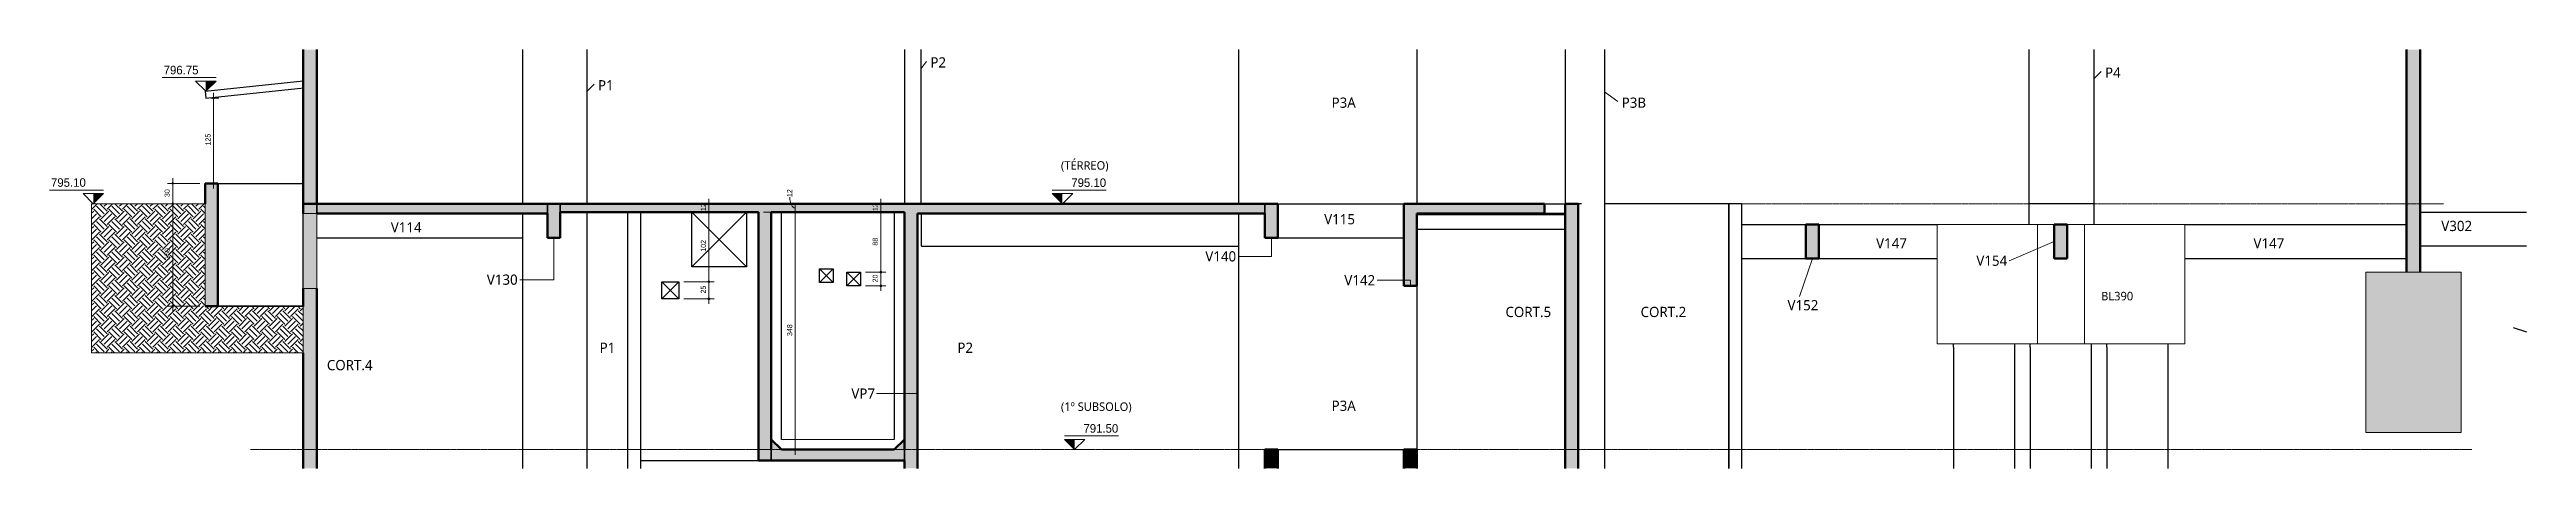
# Model space of a CAD drawing. Extents: x -2131 to 52870, y -3196 to 88043.
# Drawn here: x -2131 to 1504, y 79123 to 79736 of the extents above; entities that cross this region are included whole.
import ezdxf

# ---------------------------------------------------------------- set-up
doc = ezdxf.new("R2010")
doc.units = 0
doc.linetypes.add('Hidden', pattern=[0.714375, 0.47625, -0.238125])
for name, color, linetype, lineweight in [('A-ANNO-DIMS', 7, 'Continuous', 9), ('A-ANNO-DIMS-50', 7, 'Continuous', 9), ('A-DETL-GENF', 7, 'Continuous', 18), ('A-DETL-THIN', 7, 'Continuous', 25), ('A-FLOR', 7, 'Continuous', 25), ('A-FLOR-MCUT', 7, 'Continuous', 50), ('A-FLOR-OTLN', 7, 'Continuous', 18), ('A-FLOR-PATT', 7, 'Continuous', 25), ('A-GENM', 7, 'Continuous', 25), ('G-ANNO-DIMS', 7, 'Continuous', 9), ('G-ANNO-TEXT', 7, 'Continuous', 9), ('S-BEAM', 7, 'Continuous', 25), ('S-BEAM-IDEN', 7, 'Continuous', 9), ('S-COLS', 7, 'Continuous', 25), ('S-COLS-IDEN', 7, 'Continuous', 9), ('S-FNDN', 7, 'Continuous', 25), ('S-FNDN-IDEN', 7, 'Continuous', 9)]:
    doc.layers.add(name, color=color, linetype=linetype, lineweight=lineweight)
doc.layers.add('A-DETL', color=7, linetype='Continuous', lineweight=18, true_color=0x00a600)
doc.styles.add('Fira Sans', font='', dxfattribs={"width": 0.9, "height": 7.5})
doc.styles.add('Fira Sans_1', font='', dxfattribs={"height": 12.5})
doc.styles.add('Gadugi', font='gadugi.ttf', dxfattribs={"height": 15})
doc.styles.add('Gadugi_1', font='gadugi.ttf', dxfattribs={"height": 12.5})
doc.styles.get('Fira Sans').set_extended_font_data('Fira Sans')
doc.styles.get('Fira Sans_1').set_extended_font_data('Fira Sans')
doc.dimstyles.new('PED_1_5mm_ESQ', dxfattribs={"dimscale": 30.48, "dimtxt": 10.229846, "dimasz": 0.328084, "dimexe": 0.246063, "dimexo": 0.246063, "dimgap": 0.049213, "dimtad": 1, "dimdec": 1, "dimrnd": 0.5, "dimdsep": 46, "dimtxsty": 'Fira Sans', "dimblk1": 'DOTSMALL', "dimblk2": 'DOTSMALL', "dimsah": 1, "dimcen": 0.09, "dimdle": 0.246063, "dimazin": 0, "dimtfac": 1, "dimtdec": 4, "dimtix": 1, "dimtmove": 1, "dimatfit": 3, "dimfxl": 1, "dimtvp": 1, "dimtolj": 1, "dimtzin": 0, "dimarcsym": 2})
doc.dimstyles.new('PED_1_5mm_ESQ_1', dxfattribs={"dimscale": 30.48, "dimtxt": 10.229846, "dimasz": 0.328084, "dimexe": 0.246063, "dimexo": 0.246063, "dimgap": 0.049213, "dimtad": 1, "dimdec": 1, "dimrnd": 0.5, "dimdsep": 46, "dimtxsty": 'Fira Sans', "dimblk1": 'DOTSMALL', "dimblk2": 'DOTSMALL', "dimsah": 1, "dimcen": 0.09, "dimdle": 0.246063, "dimazin": 0, "dimtfac": 1, "dimtdec": 4, "dimtix": 1, "dimtmove": 0, "dimatfit": 3, "dimfxl": 1, "dimtvp": 1, "dimtolj": 1, "dimtzin": 0, "dimarcsym": 2})

msp = doc.modelspace()

# ---------------------------------------------------------------- texts
at = {"layer": 'G-ANNO-DIMS', "char_height": 12.5, "attachment_point": 1, "line_spacing_factor": 1.049215, "style": 'Fira Sans_1'}
for s, insert, width in [('796.75', (-1963.447, 79712.258), 58.51178), ('795.10', (-2128.774, 79547.515), 58.92095), ('795.10', (-631.5, 79547.313), 58.92095), ('791.50', (-613.65, 79187.31), 58.92095)]:
    msp.add_mtext(s, dxfattribs=dict(at, insert=insert, width=width))
at = {"layer": 'G-ANNO-TEXT', "char_height": 12.5, "attachment_point": 1, "style": 'Gadugi_1'}
for s, insert, width in [('(TÉRREO)', (-646.651, 79572.515), 87.38394), ('(1º SUBSOLO)', (-646.651, 79219.222), 130.67506)]:
    msp.add_mtext(s, dxfattribs=dict(at, insert=insert, width=width))
at = {"layer": 'S-BEAM-IDEN', "char_height": 15, "attachment_point": 1, "style": 'Gadugi'}
for s, insert, width in [('V114', (-1630.162, 79483.132), 58.12234), ('V115', (-260.396, 79495.066), 58.12234), ('V147', (549.572, 79459.705), 58.12234), ('V147', (1103.378, 79459.705), 58.12234), ('V302', (1378.999, 79485.155), 58.12234), ('V140', (-434.803, 79440.619), 58.12234), ('V154', (696.718, 79434.255), 58.12234), ('V130', (-1489.168, 79406.502), 58.12234), ('V142', (-230.803, 79405.619), 58.12234), ('CORT.5', (5.699, 79359.184), 83.77634), ('CORT.2', (203.98, 79359.184), 83.77634), ('V152', (419.617, 79369.083), 58.12234), ('CORT.4', (-1723.908, 79281.315), 83.77634), ('VP7', (-954.217, 79239.656), 44.49366)]:
    msp.add_mtext(s, dxfattribs=dict(at, insert=insert, width=width))
at = {"layer": 'S-COLS-IDEN', "char_height": 15, "attachment_point": 1, "style": 'Gadugi'}
for s, insert, width in [('P2', (-838.22, 79724.742), 28.45991), ('P1', (-1325.97, 79691.242), 28.45991), ('P4', (885.542, 79709.742), 28.45991), ('P3A', (-249.496, 79665.765), 44.8945), ('P3B', (176.223, 79665.765), 43.29112), ('P1', (-1323.621, 79306.765), 28.45991), ('P2', (-798.621, 79306.765), 28.45991), ('P3A', (-249.496, 79221.765), 44.8945)]:
    msp.add_mtext(s, dxfattribs=dict(at, insert=insert, width=width))
at = {"layer": 'S-FNDN-IDEN', "color": 5, "true_color": 0x0000ff, "insert": (879.799, 79381.142), "char_height": 12.5, "width": 56.91981, "attachment_point": 1, "style": 'Gadugi_1'}
msp.add_mtext('BL390', dxfattribs=at)

# ---------------------------------------------------------------- blocks, each defined once
blk = doc.blocks.new('PED_FURO_RETANGULAR_R04_2020 - 25x25x139-3491849-CT A 001 - CORTE A-A TÉRREO')
at = {"layer": 'A-GENM'}
for p, q in [((-1207.6, 79371), (-1232.6, 79396)), ((-1232.6, 79371), (-1207.6, 79396))]:
    blk.add_line(p, q, dxfattribs=at)
blk = doc.blocks.new('PED_FURO_RETANGULAR_R04_2020 - 20x20x115-3823600-CT A 001 - CORTE A-A TÉRREO')
at = {"layer": 'A-GENM'}
for p, q in [((-980.9, 79395), (-1000.9, 79415)), ((-1000.9, 79395), (-980.9, 79415))]:
    blk.add_line(p, q, dxfattribs=at)
blk = doc.blocks.new('PED_FURO_RETANGULAR_R04_2020 - 20x20x120-3494765-CT A 001 - CORTE A-A TÉRREO')
at = {"layer": 'A-GENM'}
for p, q in [((-940.9, 79390), (-960.9, 79410)), ((-960.9, 79390), (-940.9, 79410))]:
    blk.add_line(p, q, dxfattribs=at)
blk = doc.blocks.new('PED_FURO_RETANGULAR_R04_2020 - 80x80x92-3430280-CT A 001 - CORTE A-A TÉRREO')
at = {"layer": 'A-GENM'}
for p, q in [((-1108.1, 79418), (-1188.1, 79498)), ((-1188.1, 79418), (-1108.1, 79498))]:
    blk.add_line(p, q, dxfattribs=at)
blk = doc.blocks.new('PED_MÍSULA_VERT__CONC_R1 - L_15_0 x 341_0-2997604-CT A 001 - CORTE A-A TÉRREO')
at = {"layer": 'S-COLS'}
blk.add_line((-1056.7, 79165), (-1056.7, 79498), dxfattribs=at)
blk = doc.blocks.new('PED_MÍSULA_VERT__CONC_R1 - L_15_0 x 341_0-3425010-CT A 001 - CORTE A-A TÉRREO')
at = {"layer": 'S-COLS'}
blk.add_line((-891.4, 79498), (-891.4, 79165), dxfattribs=at)
blk = doc.blocks.new('DIMBLOCK1-CT A 001 - CORTE A-A TÉRREO')
at = {"layer": 'A-ANNO-DIMS-50', "transparency": 16777216}
h = blk.add_hatch(color=256, dxfattribs=at)
edge = h.paths.add_edge_path(flags=0)
edge.add_arc((-1036.6, 79510), 1.25, 0, 360)
h = blk.add_hatch(color=256, dxfattribs=at)
edge = h.paths.add_edge_path(flags=0)
edge.add_arc((-1036.6, 79498), 1.25, 0, 360)
for p, q in [((-1083.2, 79510), (-1029.1, 79510)), ((-1036.6, 79510), (-1083.2, 79510)), ((-1083.2, 79498), (-1029.1, 79498)), ((-1036.6, 79498), (-1083.2, 79498)), ((-1036.6, 79510), (-1036.6, 79498))]:
    blk.add_line(p, q, dxfattribs=at)
for centre in [(-1036.6, 79510), (-1036.6, 79498)]:
    blk.add_circle(centre, 1.25, dxfattribs=at)
blk.add_ellipse((-1036.6, 79520), major_axis=(0, 16), ratio=0.502221, start_param=1.570796, end_param=3.141593, dxfattribs=at)
at = {"layer": 'A-ANNO-DIMS-50', "color": 0, "transparency": 16777216, "insert": (-1048.5, 79520), "char_height": 7.5, "width": 10.702, "attachment_point": 1, "rotation": 90, "line_spacing_factor": 1.049215, "style": 'Fira Sans'}
blk.add_mtext('12', dxfattribs=at)
blk = doc.blocks.new('_DotSmall')
at = {"color": 0, "linetype": 'ByBlock', "const_width": 0.5}
blk.add_lwpolyline([(-0.0625, 0, 1), (0.0625, 0, 1)], format="xyb", close=True, dxfattribs=at)
blk = doc.blocks.new('DIMBLOCK2-CT A 001 - CORTE A-A TÉRREO')
at = {"layer": 'A-ANNO-DIMS-50', "transparency": 16777216}
h = blk.add_hatch(color=256, dxfattribs=at)
edge = h.paths.add_edge_path(flags=0)
edge.add_arc((-1036.6, 79498), 1.25, 0, 360)
h = blk.add_hatch(color=256, dxfattribs=at)
edge = h.paths.add_edge_path(flags=0)
edge.add_arc((-1036.6, 79150), 1.25, 0, 360)
for p, q in [((-1083.2, 79498), (-1029.1, 79498)), ((-1036.6, 79498), (-1083.2, 79498)), ((-1036.6, 79498), (-1036.6, 79142.5)), ((-1042.4, 79150), (-1029.1, 79150)), ((-1036.6, 79150), (-1042.4, 79150))]:
    blk.add_line(p, q, dxfattribs=at)
for centre in [(-1036.6, 79498), (-1036.6, 79150)]:
    blk.add_circle(centre, 1.25, dxfattribs=at)
at = {"layer": 'A-ANNO-DIMS-50', "color": 0, "transparency": 16777216, "insert": (-1048.5, 79316.4), "char_height": 7.5, "width": 18.256, "attachment_point": 1, "rotation": 90, "line_spacing_factor": 1.049215, "style": 'Fira Sans'}
blk.add_mtext('348', dxfattribs=at)
blk = doc.blocks.new('Elevações de ponto - SIMBOLO DE NÍVEL-CORTE-2219088-CT A 001 - CORTE A-A TÉRREO')
at = {"layer": 'G-ANNO-DIMS'}
blk.add_hatch(color=256, dxfattribs=at).paths.add_polyline_path([(-626.6, 79165), (-626.6, 79150), (-641.6, 79165)], flags=0)
for p, q in [((-562.4, 79170.1), (-641.6, 79170.1)), ((-626.6, 79150), (-641.6, 79165)), ((-641.6, 79165), (-611.6, 79165)), ((-611.6, 79165), (-626.6, 79150))]:
    blk.add_line(p, q, dxfattribs=at)
blk = doc.blocks.new('DIMBLOCK3-CT A 001 - CORTE A-A TÉRREO')
at = {"layer": 'A-ANNO-DIMS-50', "transparency": 16777216}
h = blk.add_hatch(color=256, dxfattribs=at)
edge = h.paths.add_edge_path(flags=0)
edge.add_arc((-1890.2, 79665), 1.25, 0, 360)
h = blk.add_hatch(color=256, dxfattribs=at)
edge = h.paths.add_edge_path(flags=0)
edge.add_arc((-1890.2, 79540), 1.25, 0, 360)
for p, q in [((-1894, 79665), (-1882.7, 79665)), ((-1890.2, 79665), (-1894, 79665)), ((-1890.2, 79672.5), (-1890.2, 79532.5)), ((-1895.9, 79540), (-1882.7, 79540)), ((-1890.2, 79540), (-1895.9, 79540))]:
    blk.add_line(p, q, dxfattribs=at)
for centre in [(-1890.2, 79665), (-1890.2, 79540)]:
    blk.add_circle(centre, 1.25, dxfattribs=at)
at = {"layer": 'A-ANNO-DIMS-50', "color": 0, "transparency": 16777216, "insert": (-1902.1, 79595.6), "char_height": 7.5, "width": 16.525, "attachment_point": 1, "rotation": 90, "line_spacing_factor": 1.049215, "style": 'Fira Sans'}
blk.add_mtext('125', dxfattribs=at)
blk = doc.blocks.new('DIMBLOCK4-CT A 001 - CORTE A-A TÉRREO')
at = {"layer": 'A-ANNO-DIMS-50', "transparency": 16777216}
h = blk.add_hatch(color=256, dxfattribs=at)
edge = h.paths.add_edge_path(flags=0)
edge.add_arc((-1950.2, 79540), 1.25, 0, 360)
h = blk.add_hatch(color=256, dxfattribs=at)
edge = h.paths.add_edge_path(flags=0)
edge.add_arc((-1950.2, 79510.2), 1.25, 0, 360)
for p, q in [((-1910.2, 79540), (-1957.7, 79540)), ((-1950.2, 79547.5), (-1950.2, 79502.7)), ((-1950.2, 79540), (-1910.2, 79540)), ((-1955.9, 79510.2), (-1942.7, 79510.2)), ((-1950.2, 79510.2), (-1955.9, 79510.2))]:
    blk.add_line(p, q, dxfattribs=at)
for centre in [(-1950.2, 79540), (-1950.2, 79510.2)]:
    blk.add_circle(centre, 1.25, dxfattribs=at)
at = {"layer": 'A-ANNO-DIMS-50', "color": 0, "transparency": 16777216, "insert": (-1962.1, 79520), "char_height": 7.5, "width": 12.276, "attachment_point": 1, "rotation": 90, "line_spacing_factor": 1.049215, "style": 'Fira Sans'}
blk.add_mtext('30', dxfattribs=at)
blk = doc.blocks.new('DIMBLOCK5-CT A 001 - CORTE A-A TÉRREO')
at = {"layer": 'A-ANNO-DIMS-50', "transparency": 16777216}
h = blk.add_hatch(color=256, dxfattribs=at)
edge = h.paths.add_edge_path(flags=0)
edge.add_arc((-1950.2, 79510.2), 1.25, 0, 360)
h = blk.add_hatch(color=256, dxfattribs=at)
edge = h.paths.add_edge_path(flags=0)
edge.add_arc((-1950.2, 79360), 1.25, 0, 360)
for p, q in [((-1955.9, 79510.2), (-1942.7, 79510.2)), ((-1950.2, 79510.2), (-1955.9, 79510.2)), ((-1950.2, 79517.7), (-1950.2, 79352.5)), ((-1910.2, 79360), (-1957.7, 79360)), ((-1950.2, 79360), (-1910.2, 79360))]:
    blk.add_line(p, q, dxfattribs=at)
for centre in [(-1950.2, 79510.2), (-1950.2, 79360)]:
    blk.add_circle(centre, 1.25, dxfattribs=at)
at = {"layer": 'A-ANNO-DIMS-50', "color": 0, "transparency": 16777216, "insert": (-1962.1, 79427.9), "char_height": 7.5, "width": 17.312, "attachment_point": 1, "rotation": 90, "line_spacing_factor": 1.049215, "style": 'Fira Sans'}
blk.add_mtext('150', dxfattribs=at)
blk = doc.blocks.new('DIMBLOCK6-CT A 001 - CORTE A-A TÉRREO')
at = {"layer": 'A-ANNO-DIMS-50', "transparency": 16777216}
h = blk.add_hatch(color=256, dxfattribs=at)
edge = h.paths.add_edge_path(flags=0)
edge.add_arc((-911.1, 79510), 1.25, 0, 360)
h = blk.add_hatch(color=256, dxfattribs=at)
edge = h.paths.add_edge_path(flags=0)
edge.add_arc((-911.1, 79498), 1.25, 0, 360)
for p, q in [((-916.8, 79510), (-903.6, 79510)), ((-911.1, 79510), (-916.8, 79510)), ((-916.8, 79498), (-903.6, 79498)), ((-911.1, 79498), (-916.8, 79498)), ((-911.1, 79517.5), (-911.1, 79498))]:
    blk.add_line(p, q, dxfattribs=at)
for centre in [(-911.1, 79510), (-911.1, 79498)]:
    blk.add_circle(centre, 1.25, dxfattribs=at)
at = {"layer": 'A-ANNO-DIMS-50', "color": 0, "transparency": 16777216, "insert": (-923, 79499.5), "char_height": 7.5, "width": 10.702, "attachment_point": 1, "rotation": 90, "line_spacing_factor": 1.049215, "style": 'Fira Sans'}
blk.add_mtext('12', dxfattribs=at)
blk = doc.blocks.new('DIMBLOCK7-CT A 001 - CORTE A-A TÉRREO')
at = {"layer": 'A-ANNO-DIMS-50', "transparency": 16777216}
h = blk.add_hatch(color=256, dxfattribs=at)
edge = h.paths.add_edge_path(flags=0)
edge.add_arc((-911.1, 79498), 1.25, 0, 360)
h = blk.add_hatch(color=256, dxfattribs=at)
edge = h.paths.add_edge_path(flags=0)
edge.add_arc((-911.1, 79410), 1.25, 0, 360)
for p, q in [((-916.8, 79498), (-903.6, 79498)), ((-911.1, 79498), (-916.8, 79498)), ((-911.1, 79498), (-911.1, 79410)), ((-933.4, 79410), (-903.6, 79410)), ((-911.1, 79410), (-933.4, 79410))]:
    blk.add_line(p, q, dxfattribs=at)
for centre in [(-911.1, 79498), (-911.1, 79410)]:
    blk.add_circle(centre, 1.25, dxfattribs=at)
at = {"layer": 'A-ANNO-DIMS-50', "color": 0, "transparency": 16777216, "insert": (-923, 79448.8), "char_height": 7.5, "width": 12.591, "attachment_point": 1, "rotation": 90, "line_spacing_factor": 1.049215, "style": 'Fira Sans'}
blk.add_mtext('88', dxfattribs=at)
blk = doc.blocks.new('DIMBLOCK8-CT A 001 - CORTE A-A TÉRREO')
at = {"layer": 'A-ANNO-DIMS-50', "transparency": 16777216}
h = blk.add_hatch(color=256, dxfattribs=at)
edge = h.paths.add_edge_path(flags=0)
edge.add_arc((-911.1, 79410), 1.25, 0, 360)
h = blk.add_hatch(color=256, dxfattribs=at)
edge = h.paths.add_edge_path(flags=0)
edge.add_arc((-911.1, 79390), 1.25, 0, 360)
for p, q in [((-933.4, 79410), (-903.6, 79410)), ((-911.1, 79410), (-933.4, 79410)), ((-933.4, 79390), (-903.6, 79390)), ((-911.1, 79390), (-933.4, 79390)), ((-911.1, 79410), (-911.1, 79382.5))]:
    blk.add_line(p, q, dxfattribs=at)
for centre in [(-911.1, 79410), (-911.1, 79390)]:
    blk.add_circle(centre, 1.25, dxfattribs=at)
at = {"layer": 'A-ANNO-DIMS-50', "color": 0, "transparency": 16777216, "insert": (-923, 79395), "char_height": 7.5, "width": 12.118, "attachment_point": 1, "rotation": 90, "line_spacing_factor": 1.049215, "style": 'Fira Sans'}
blk.add_mtext('20', dxfattribs=at)
blk = doc.blocks.new('DIMBLOCK9-CT A 001 - CORTE A-A TÉRREO')
at = {"layer": 'A-ANNO-DIMS-50', "transparency": 16777216}
h = blk.add_hatch(color=256, dxfattribs=at)
edge = h.paths.add_edge_path(flags=0)
edge.add_arc((-1163.3, 79510), 1.25, 0, 360)
h = blk.add_hatch(color=256, dxfattribs=at)
edge = h.paths.add_edge_path(flags=0)
edge.add_arc((-1163.3, 79498), 1.25, 0, 360)
for p, q in [((-1169, 79510), (-1155.8, 79510)), ((-1163.3, 79510), (-1169, 79510)), ((-1169, 79498), (-1155.8, 79498)), ((-1163.3, 79498), (-1169, 79498)), ((-1163.3, 79517.5), (-1163.3, 79498))]:
    blk.add_line(p, q, dxfattribs=at)
for centre in [(-1163.3, 79510), (-1163.3, 79498)]:
    blk.add_circle(centre, 1.25, dxfattribs=at)
at = {"layer": 'A-ANNO-DIMS-50', "color": 0, "transparency": 16777216, "insert": (-1175.2, 79499.5), "char_height": 7.5, "width": 10.702, "attachment_point": 1, "rotation": 90, "line_spacing_factor": 1.049215, "style": 'Fira Sans'}
blk.add_mtext('12', dxfattribs=at)
blk = doc.blocks.new('DIMBLOCK10-CT A 001 - CORTE A-A TÉRREO')
at = {"layer": 'A-ANNO-DIMS-50', "transparency": 16777216}
h = blk.add_hatch(color=256, dxfattribs=at)
edge = h.paths.add_edge_path(flags=0)
edge.add_arc((-1163.3, 79498), 1.25, 0, 360)
h = blk.add_hatch(color=256, dxfattribs=at)
edge = h.paths.add_edge_path(flags=0)
edge.add_arc((-1163.3, 79396), 1.25, 0, 360)
for p, q in [((-1169, 79498), (-1155.8, 79498)), ((-1163.3, 79498), (-1169, 79498)), ((-1163.3, 79498), (-1163.3, 79396)), ((-1200.1, 79396), (-1155.8, 79396)), ((-1163.3, 79396), (-1200.1, 79396))]:
    blk.add_line(p, q, dxfattribs=at)
for centre in [(-1163.3, 79498), (-1163.3, 79396)]:
    blk.add_circle(centre, 1.25, dxfattribs=at)
at = {"layer": 'A-ANNO-DIMS-50', "color": 0, "transparency": 16777216, "insert": (-1175.2, 79439.9), "char_height": 7.5, "width": 17.155, "attachment_point": 1, "rotation": 90, "line_spacing_factor": 1.049215, "style": 'Fira Sans'}
blk.add_mtext('102', dxfattribs=at)
blk = doc.blocks.new('DIMBLOCK11-CT A 001 - CORTE A-A TÉRREO')
at = {"layer": 'A-ANNO-DIMS-50', "transparency": 16777216}
h = blk.add_hatch(color=256, dxfattribs=at)
edge = h.paths.add_edge_path(flags=0)
edge.add_arc((-1163.3, 79396), 1.25, 0, 360)
h = blk.add_hatch(color=256, dxfattribs=at)
edge = h.paths.add_edge_path(flags=0)
edge.add_arc((-1163.3, 79371), 1.25, 0, 360)
for p, q in [((-1200.1, 79396), (-1155.8, 79396)), ((-1163.3, 79396), (-1200.1, 79396)), ((-1163.3, 79396), (-1163.3, 79363.5)), ((-1200.1, 79371), (-1155.8, 79371)), ((-1163.3, 79371), (-1200.1, 79371))]:
    blk.add_line(p, q, dxfattribs=at)
for centre in [(-1163.3, 79396), (-1163.3, 79371)]:
    blk.add_circle(centre, 1.25, dxfattribs=at)
at = {"layer": 'A-ANNO-DIMS-50', "color": 0, "transparency": 16777216, "insert": (-1175.2, 79378.7), "char_height": 7.5, "width": 11.489, "attachment_point": 1, "rotation": 90, "line_spacing_factor": 1.049215, "style": 'Fira Sans'}
blk.add_mtext('25', dxfattribs=at)

# ---------------------------------------------------------------- dimensions: what is measured, and where the dimension line sits
at = {"layer": 'A-ANNO-DIMS'}
for base, p1, p2, override, picture, middle in [((-1890.189, 79540.004), (-1901.465, 79665.004), (-1888.422, 79540.004), {"dimpost": '<>', "dimfxl": 125.678723}, 'DIMBLOCK3-CT A 001 - CORTE A-A TÉRREO', (-1895.505, 79602.504)), ((-1950.189, 79510.206), (-1902.72, 79540.004), (-1948.422, 79510.206), {"dimpost": '<>', "dimfxl": 54.557908}, 'DIMBLOCK4-CT A 001 - CORTE A-A TÉRREO', (-1955.505, 79525.105)), ((-1950.189, 79360.004), (-1948.422, 79510.206), (-1902.72, 79360.004), {"dimpost": '<>', "dimfxl": 157.001152}, 'DIMBLOCK5-CT A 001 - CORTE A-A TÉRREO', (-1955.505, 79435.105)), ((-1163.267, 79396.004), (-1161.5, 79498.004), (-1207.575, 79396.004), {"dimpost": '<>', "dimfxl": 111.92362}, 'DIMBLOCK10-CT A 001 - CORTE A-A TÉRREO', (-1168.583, 79447.004)), ((-1163.267, 79498.004), (-1161.5, 79510.004), (-1161.5, 79498.004), {"dimpost": '<>', "dimfxl": 12}, 'DIMBLOCK9-CT A 001 - CORTE A-A TÉRREO', (-1168.517, 79504.004)), ((-1036.627, 79150.001), (-1090.695, 79498.004), (-1034.859, 79150.001), {"dimpost": '<>', "dimfxl": 352.45383}, 'DIMBLOCK2-CT A 001 - CORTE A-A TÉRREO', (-1041.942, 79324.003)), ((-911.08, 79410.004), (-909.312, 79498.004), (-940.865, 79410.004), {"dimpost": '<>', "dimfxl": 93.485465}, 'DIMBLOCK7-CT A 001 - CORTE A-A TÉRREO', (-916.396, 79454.004)), ((-911.08, 79498.004), (-909.312, 79510.004), (-909.312, 79498.004), {"dimpost": '<>', "dimfxl": 12}, 'DIMBLOCK6-CT A 001 - CORTE A-A TÉRREO', (-916.33, 79504.004)), ((-1163.267, 79371.004), (-1207.575, 79396.004), (-1207.575, 79371.004), {"dimpost": '<>', "dimfxl": 25}, 'DIMBLOCK11-CT A 001 - CORTE A-A TÉRREO', (-1168.583, 79383.504)), ((-911.08, 79390.004), (-940.865, 79410.004), (-940.865, 79390.004), {"dimpost": '<>', "dimfxl": 20}, 'DIMBLOCK8-CT A 001 - CORTE A-A TÉRREO', (-916.396, 79400.004))]:
    dim = msp.add_linear_dim(base=base, p1=p1, p2=p2, angle=90, dimstyle='PED_1_5mm_ESQ_1', override=override, dxfattribs=at)
    dim.commit()
    dim.dimension.update_dxf_attribs({"geometry": picture, "text_midpoint": middle})
dim = msp.add_linear_dim(base=(-1036.627, 79498.004), p1=(-1090.695, 79510.004), p2=(-1090.695, 79498.004), angle=90, dimstyle='PED_1_5mm_ESQ', override={"dimpost": '<>', "dimfxl": 12}, dxfattribs=at)
dim.commit()
dim.dimension.update_dxf_attribs({"geometry": 'DIMBLOCK1-CT A 001 - CORTE A-A TÉRREO', "text_midpoint": (-1043.512, 79525.399), "dimtype": 160, "text_rotation": 90})

# ---------------------------------------------------------------- hatches: boundary and pattern name
at = {"layer": 'A-DETL-GENF', "true_color": 0xe7ba89}
h = msp.add_hatch(dxfattribs=at)
h.set_pattern_fill('FP_1', color=31, style=0, pattern_type=2)
h.set_pattern_definition([(45, (-183.107, 83678.004), (0, 22.45064), [15.875, -15.875]), (45, (-187.317, 83682.214), (0, 22.45064), [15.875, -15.875]), (45, (-191.527, 83686.424), (0, 22.45064), [15.875, -15.875]), (135, (-191.527, 83689.231), (-22.45064, 2e-15), [15.875, -15.875]), (135, (-187.317, 83693.441), (-22.45064, 2e-15), [15.875, -15.875]), (135, (-183.107, 83697.651), (-22.45064, 2e-15), [15.875, -15.875])])
h.paths.add_polyline_path([(-2069.22, 79292.013), (-1758.865, 79292.013), (-1758.865, 79359.504), (-1902.72, 79359.504), (-1902.72, 79510.206), (-2069.22, 79510.206), (-2069.22, 79360.004)], flags=0)
at = {"layer": 'A-DETL-GENF', "true_color": 0xffffff}
msp.add_hatch(color=7, dxfattribs=at).paths.add_polyline_path([(-1739.865, 79386.004), (-1738.86, 79386.004), (-1738.86, 79496.004), (-1758.86, 79496.004), (-1758.86, 79386.004), (-1745.493, 79386.004)], flags=0)
at = {"layer": 'A-FLOR', "true_color": 0xa6a6a6}
h = msp.add_hatch(color=253, dxfattribs=at)
h.paths.add_polyline_path([(-1436.115, 79496.004), (-1400.365, 79496.004), (-1400.365, 79510.004), (-1738.86, 79510.004), (-1738.86, 79496.004), (-1455.868, 79496.004)], flags=0)
h.paths.add_polyline_path([(63.138, 79496.004), (63.138, 79510.004), (-124.365, 79510.004), (-124.365, 79496.004)], flags=0)
h.paths.add_polyline_path([(-347.365, 79496.004), (-347.365, 79510.004), (-857.365, 79510.004), (-857.365, 79496.004), (-352.365, 79496.004)], flags=0)
for points in [[(-1381.365, 79498.004), (-1090.695, 79498.004), (-1090.695, 79510.004), (-1381.365, 79510.004)], [(-889.565, 79498.004), (-876.365, 79498.004), (-876.365, 79510.004), (-1071.695, 79510.004), (-1071.695, 79498.004), (-891.365, 79498.004)], [(-876.365, 79134.001), (-876.365, 79150.001), (-1071.695, 79150.001), (-1071.695, 79134.001), (-960.865, 79134.001)]]:
    msp.add_hatch(color=253, dxfattribs=at).paths.add_polyline_path(points, flags=0)
at = {"layer": 'A-FLOR-PATT', "lineweight": 18, "true_color": 0xa6a6a6}
h = msp.add_hatch(color=253, dxfattribs=at)
h.paths.add_polyline_path([(-1071.695, 79150.001), (-1056.698, 79150.004), (-1071.695, 79165.001), (-1071.695, 79150.004)], flags=0)
h.paths.add_polyline_path([(-891.365, 79150.001), (-876.365, 79150.004), (-876.365, 79165.001), (-891.362, 79150.004)], flags=0)
at = {"layer": 'S-BEAM', "true_color": 0xa6a6a6}
for points in [[(-1883.72, 79360.004), (-1883.72, 79540.004), (-1902.72, 79540.004), (-1902.72, 79360.004)], [(-1381.365, 79460.004), (-1381.365, 79510.004), (-1400.365, 79510.004), (-1400.365, 79460.004)], [(-1090.695, 79134.004), (-1071.695, 79134.004), (-1071.695, 79510.004), (-1090.695, 79510.004), (-1090.695, 79414.268)], [(-876.365, 79122.54), (-857.365, 79122.54), (-857.365, 79510.004), (-876.365, 79510.004), (-876.365, 79134.001)], [(-328.365, 79460.004), (-328.365, 79510.004), (-347.365, 79510.004), (-347.365, 79460.004)], [(-143.365, 79390.004), (-124.365, 79390.004), (-124.365, 79510.004), (-143.365, 79510.004), (-143.365, 79401.18)], [(112.137, 79122.54), (112.137, 79510.004), (93.137, 79510.004), (93.137, 79122.54)], [(465.637, 79430.004), (465.637, 79480.004), (446.637, 79480.004), (446.637, 79430.004)], [(811.148, 79430.004), (830.148, 79430.004), (830.148, 79480.004), (811.148, 79480.004)], [(-347.365, 79122.54), (-328.365, 79122.54), (-328.365, 79150.001), (-347.365, 79150.001)], [(-143.365, 79122.54), (-124.365, 79122.54), (-124.365, 79150.001), (-143.365, 79150.001), (-143.365, 79131.374)]]:
    msp.add_hatch(color=253, dxfattribs=at).paths.add_polyline_path(points, flags=0)
at = {"layer": 'S-COLS', "true_color": 0xa6a6a6}
for points in [[(-1738.86, 79510.004), (-1738.86, 79735.94), (-1758.86, 79735.94), (-1758.86, 79510.004)], [(1348.148, 79410.004), (1348.148, 79735.94), (1328.148, 79735.94), (1328.148, 79410.004)]]:
    msp.add_hatch(color=253, dxfattribs=at).paths.add_polyline_path(points, flags=0)
h = msp.add_hatch(color=253, dxfattribs=at)
h.paths.add_polyline_path([(-1758.86, 79122.54), (-1738.86, 79122.54), (-1738.86, 79386.004), (-1758.86, 79386.004), (-1758.86, 79292.011)], flags=0)
h.paths.add_polyline_path([(-1758.86, 79496.004), (-1738.86, 79496.004), (-1738.86, 79510.004), (-1758.86, 79510.001)], flags=0)
at = {"layer": 'S-FNDN', "true_color": 0xa6a6a6}
msp.add_hatch(color=253, dxfattribs=at).paths.add_polyline_path([(1408.148, 79175.004), (1408.148, 79410.004), (1268.148, 79410.004), (1268.148, 79175.004)], flags=0)

# ---------------------------------------------------------------- linework, layer by layer
at = {"layer": 'A-DETL', "color": 7}
for p, q in [((-2069.22, 79510.206), (-2069.22, 79292.013)), ((-1902.72, 79510.206), (-2069.22, 79510.206)), ((-1902.72, 79359.504), (-1902.72, 79510.206)), ((-1738.86, 79496.004), (-1758.86, 79496.004)), ((-1758.86, 79496.004), (-1758.86, 79386.004)), ((-1738.86, 79386.004), (-1738.86, 79496.004)), ((-1758.865, 79359.504), (-1902.72, 79359.504)), ((-1758.865, 79358.206), (-1758.865, 79359.504)), ((-1758.865, 79292.013), (-1758.865, 79358.206)), ((-1758.86, 79386.004), (-1738.86, 79386.004)), ((-2069.22, 79292.013), (-1758.865, 79292.013))]:
    msp.add_line(p, q, dxfattribs=at)
at = {"layer": 'A-DETL', "color": 7, "linetype": 'Hidden'}
for p, q in [((352.269, 79510.004), (1382.269, 79510.004)), ((-1836.115, 79150.001), (1423.885, 79150.001))]:
    msp.add_line(p, q, dxfattribs=at)
at = {"layer": 'A-DETL-THIN'}
for p, q in [((-1902.511, 79674.949), (-1758.651, 79690.069)), ((-1901.465, 79665.004), (-1757.606, 79680.124)), ((-1902.511, 79674.949), (-1901.465, 79665.004)), ((663.372, 79300.004), (663.372, 79305.004)), ((753.372, 79300.004), (753.372, 79305.004)), ((775.872, 79300.004), (775.872, 79305.004)), ((865.872, 79300.004), (865.872, 79305.004)), ((888.372, 79300.004), (888.372, 79305.004)), ((978.372, 79300.004), (978.372, 79305.004))]:
    msp.add_line(p, q, dxfattribs=at)
at = {"layer": 'A-FLOR', "lineweight": 50}
for p, q in [((-1400.365, 79510.004), (-1738.86, 79510.004)), ((-1738.86, 79496.004), (-1400.365, 79496.004)), ((-1090.695, 79510.004), (-1381.365, 79510.004)), ((-1381.365, 79498.004), (-1090.695, 79498.004)), ((-876.365, 79510.004), (-1071.695, 79510.004)), ((-1071.695, 79498.004), (-876.365, 79498.004)), ((-347.365, 79510.004), (-857.365, 79510.004)), ((-857.365, 79496.004), (-347.365, 79496.004)), ((63.138, 79510.004), (-124.365, 79510.004)), ((-124.365, 79496.004), (63.138, 79496.004)), ((63.138, 79496.004), (63.138, 79510.004)), ((-1071.695, 79134.001), (-876.365, 79134.001)), ((-891.365, 79150.001), (-1056.695, 79150.001))]:
    msp.add_line(p, q, dxfattribs=at)
at = {"layer": 'A-FLOR'}
for p, q in [((-1738.86, 79510.004), (-1738.86, 79496.004)), ((-1400.365, 79496.004), (-1400.365, 79510.004)), ((-1381.365, 79510.004), (-1381.365, 79498.004)), ((-347.365, 79496.004), (-347.365, 79510.004)), ((63.138, 79510.004), (93.136, 79510.004)), ((93.136, 79496.004), (63.138, 79496.004)), ((93.135, 79494.004), (-124.365, 79494.004)), ((-1071.695, 79150.001), (-1071.695, 79134.001)), ((-876.365, 79134.001), (-876.365, 79150.001))]:
    msp.add_line(p, q, dxfattribs=at)
at = {"layer": 'A-FLOR-MCUT'}
for p, q in [((-1056.695, 79150.001), (-1071.695, 79165.001)), ((-1071.695, 79165.001), (-1071.695, 79150.001)), ((-876.365, 79165.001), (-891.365, 79150.001)), ((-876.365, 79150.001), (-876.365, 79165.001))]:
    msp.add_line(p, q, dxfattribs=at)
at = {"layer": 'A-FLOR-OTLN'}
msp.add_line((-1056.695, 79165.001), (-891.365, 79165.001), dxfattribs=at)
at = {"layer": 'G-ANNO-DIMS'}
for p, q in [((-1902.511, 79674.949), (-1901.567, 79674.949)), ((-2069.22, 79510.206), (-2066.723, 79510.206))]:
    msp.add_line(p, q, dxfattribs=at)
at = {"layer": 'S-BEAM', "lineweight": 50}
for p, q in [((-1883.72, 79540.004), (-1902.72, 79540.004)), ((-1902.72, 79540.004), (-1902.72, 79510.206)), ((-1883.72, 79360.004), (-1883.72, 79540.004)), ((-1381.365, 79510.004), (-1400.365, 79510.004)), ((-1400.365, 79496.004), (-1400.365, 79460.004)), ((-1381.365, 79460.004), (-1381.365, 79498.004)), ((-1071.695, 79510.004), (-1090.695, 79510.004)), ((-1090.695, 79498.004), (-1090.695, 79134.004)), ((-1071.695, 79150.001), (-1071.695, 79498.004)), ((-857.365, 79510.004), (-876.365, 79510.004)), ((-876.365, 79498.004), (-876.365, 79150.001)), ((-857.365, 79122.54), (-857.365, 79496.004)), ((-328.365, 79510.004), (-347.365, 79510.004)), ((-347.365, 79496.004), (-347.365, 79460.004)), ((-328.365, 79460.004), (-328.365, 79510.004)), ((-124.365, 79510.004), (-143.365, 79510.004)), ((-143.365, 79510.004), (-143.365, 79390.004)), ((-124.365, 79390.004), (-124.365, 79496.004)), ((112.137, 79510.004), (93.137, 79510.004)), ((93.137, 79510.004), (93.137, 79122.54)), ((112.137, 79122.54), (112.137, 79510.004)), ((-1400.365, 79460.004), (-1381.365, 79460.004)), ((-347.365, 79460.004), (-328.365, 79460.004)), ((465.637, 79480.004), (446.637, 79480.004)), ((446.637, 79480.004), (446.637, 79430.004)), ((465.637, 79430.004), (465.637, 79480.004)), ((830.148, 79480.004), (811.148, 79480.004)), ((811.148, 79480.004), (811.148, 79430.004)), ((830.148, 79430.004), (830.148, 79480.004)), ((446.637, 79430.004), (465.637, 79430.004)), ((811.148, 79430.004), (830.148, 79430.004)), ((-143.365, 79390.004), (-124.365, 79390.004)), ((-1902.72, 79360.004), (-1883.72, 79360.004)), ((-1090.695, 79134.004), (-1071.695, 79134.004)), ((-876.365, 79134.001), (-876.365, 79122.54)), ((-328.365, 79150.001), (-347.365, 79150.001)), ((-347.365, 79150.001), (-347.365, 79122.54)), ((-328.365, 79122.54), (-328.365, 79150.001)), ((-124.365, 79150.001), (-143.365, 79150.001)), ((-143.365, 79150.001), (-143.365, 79122.54)), ((-124.365, 79122.54), (-124.365, 79150.001))]:
    msp.add_line(p, q, dxfattribs=at)
at = {"layer": 'S-BEAM'}
for p, q in [((-1883.72, 79540.004), (-1759.22, 79540.004)), ((-1759.22, 79540.004), (-1758.865, 79540.004)), ((-1759.22, 79540.004), (-1759.22, 79360.004)), ((-1400.365, 79510.004), (-1400.365, 79496.004)), ((-1381.365, 79498.004), (-1381.365, 79510.004)), ((-1263.615, 79498.004), (-1263.615, 79134.004)), ((-1188.115, 79418.004), (-1188.115, 79498.004)), ((-1108.115, 79498.004), (-1108.115, 79418.004)), ((-851.095, 79448.004), (-851.095, 79496.004)), ((-347.365, 79510.004), (-347.365, 79496.004)), ((-328.365, 79510.004), (-143.365, 79510.004)), ((333.269, 79510.004), (150.884, 79510.004)), ((333.269, 79122.54), (333.269, 79510.004)), ((1348.148, 79498.004), (1504.003, 79498.004)), ((-1738.86, 79460.004), (-1436.115, 79460.004)), ((-328.365, 79460.004), (-143.365, 79460.004)), ((93.135, 79494.004), (-124.365, 79494.004)), ((-124.365, 79473.004), (93.135, 79473.004)), ((352.269, 79480.004), (352.269, 79430.004)), ((352.269, 79480.004), (446.637, 79480.004)), ((465.637, 79480.004), (639.09, 79480.004)), ((1002.654, 79480.004), (1328.148, 79480.004)), ((-851.095, 79448.004), (-386.115, 79448.004)), ((352.269, 79430.004), (446.637, 79430.004)), ((465.637, 79430.004), (639.09, 79430.004)), ((1002.654, 79430.004), (1328.148, 79430.004)), ((1504.003, 79448.004), (1348.148, 79448.004)), ((-1232.575, 79396.004), (-1207.575, 79396.004)), ((-1232.575, 79371.004), (-1232.575, 79396.004)), ((-1207.575, 79396.004), (-1207.575, 79371.004)), ((-1108.115, 79418.004), (-1188.115, 79418.004)), ((-1000.865, 79415.004), (-980.865, 79415.004)), ((-1000.865, 79395.004), (-1000.865, 79415.004)), ((-980.865, 79395.004), (-1000.865, 79395.004)), ((-980.865, 79415.004), (-980.865, 79395.004)), ((-960.865, 79410.004), (-940.865, 79410.004)), ((-960.865, 79390.004), (-960.865, 79410.004)), ((-940.865, 79390.004), (-960.865, 79390.004)), ((-940.865, 79410.004), (-940.865, 79390.004)), ((-1759.22, 79360.004), (-1883.72, 79360.004)), ((-1759.22, 79360.004), (-1758.865, 79360.004)), ((-1207.575, 79371.004), (-1232.575, 79371.004)), ((1484.287, 79329.064), (1504.003, 79322.598)), ((-1263.615, 79134.004), (-1090.695, 79134.004)), ((-1071.695, 79134.004), (-1071.695, 79150.001)), ((-876.365, 79150.001), (-876.365, 79134.001)), ((-328.365, 79150.001), (-143.365, 79150.001))]:
    msp.add_line(p, q, dxfattribs=at)
at = {"layer": 'S-BEAM-IDEN'}
for p, q in [((-1390.865, 79460.004), (-1390.865, 79398.951)), ((-337.865, 79460.004), (-337.865, 79433.068)), ((-337.865, 79433.068), (-386.503, 79433.068)), ((456.137, 79430.004), (437.265, 79374.257)), ((811.148, 79455.004), (745.018, 79426.704)), ((-1390.865, 79398.951), (-1440.868, 79398.951)), ((-133.865, 79398.068), (-182.503, 79398.068)), ((-133.865, 79390.004), (-133.865, 79398.068)), ((-857.365, 79290.004), (-857.278, 79232.105)), ((-857.278, 79232.105), (-917.167, 79232.105))]:
    msp.add_line(p, q, dxfattribs=at)
at = {"layer": 'S-COLS', "lineweight": 50}
for p, q in [((-1758.86, 79735.94), (-1758.86, 79510.004)), ((-1738.86, 79510.004), (-1738.86, 79735.94)), ((1328.148, 79735.94), (1328.148, 79410.004)), ((1348.148, 79410.004), (1348.148, 79735.94)), ((-1738.86, 79510.004), (-1758.86, 79510.004)), ((-1758.86, 79510.004), (-1758.86, 79496.004)), ((-1758.86, 79510.004), (-1738.86, 79510.004)), ((-1758.86, 79386.004), (-1758.86, 79359.504)), ((-1738.86, 79122.54), (-1738.86, 79386.004)), ((-1758.86, 79292.013), (-1758.86, 79122.54))]:
    msp.add_line(p, q, dxfattribs=at)
at = {"layer": 'S-COLS'}
for p, q in [((-1436.115, 79510.004), (-1436.115, 79735.94)), ((-1342.615, 79735.94), (-1342.615, 79510.004)), ((-876.365, 79735.94), (-876.365, 79510.004)), ((-852.365, 79735.94), (-852.365, 79510.004)), ((-386.115, 79735.94), (-386.115, 79510.004)), ((-124.365, 79735.94), (-124.365, 79510.004)), ((93.135, 79735.94), (93.135, 79510.004)), ((150.884, 79735.94), (150.884, 79442.004)), ((773.898, 79735.94), (773.898, 79480.004)), ((868.898, 79735.94), (868.898, 79480.004)), ((-1738.86, 79496.004), (-1738.86, 79510.004)), ((-1436.115, 79122.54), (-1436.115, 79496.004)), ((-1342.615, 79498.004), (-1342.615, 79122.54)), ((-1282.615, 79498.004), (-1282.615, 79122.54)), ((-1263.615, 79498.004), (-1263.615, 79134.004)), ((-386.115, 79496.004), (-386.115, 79122.54)), ((117.135, 79510.004), (112.137, 79510.004)), ((150.884, 79510.004), (150.884, 79122.54)), ((333.269, 79510.004), (333.269, 79122.54)), ((352.269, 79510.004), (333.269, 79510.004)), ((352.269, 79510.004), (352.269, 79480.004)), ((773.898, 79510.004), (773.898, 79480.004)), ((808.648, 79510.004), (773.898, 79510.004)), ((832.648, 79510.004), (808.648, 79510.004)), ((868.898, 79510.004), (832.648, 79510.004)), ((868.898, 79510.004), (868.898, 79480.004)), ((352.269, 79480.004), (352.269, 79430.004)), ((352.269, 79430.004), (352.269, 79122.54)), ((-124.365, 79390.004), (-124.365, 79150.001)), ((-1263.615, 79134.004), (-1263.615, 79122.54))]:
    msp.add_line(p, q, dxfattribs=at)
at = {"layer": 'S-COLS-IDEN'}
for p, q in [((-852.365, 79708.002), (-843.964, 79718.723)), ((-1342.615, 79674.502), (-1331.714, 79685.223)), ((868.898, 79693.002), (879.799, 79703.723)), ((150.884, 79674.002), (170.479, 79659.746))]:
    msp.add_line(p, q, dxfattribs=at)
at = {"layer": 'S-FNDN', "lineweight": 18}
for p, q in [((639.09, 79480.004), (786.231, 79480.004)), ((639.09, 79305.004), (639.09, 79480.004)), ((786.231, 79480.004), (811.148, 79480.004)), ((786.231, 79480.004), (786.231, 79305.004)), ((830.148, 79480.004), (855.513, 79480.004)), ((855.513, 79480.004), (1002.654, 79480.004)), ((855.513, 79305.004), (855.513, 79480.004)), ((1002.654, 79305.004), (1002.654, 79480.004)), ((1268.148, 79410.004), (1268.148, 79175.004)), ((1408.148, 79410.004), (1268.148, 79410.004)), ((1408.148, 79175.004), (1408.148, 79410.004)), ((786.231, 79305.004), (639.09, 79305.004)), ((855.513, 79305.004), (786.231, 79305.004)), ((1002.654, 79305.004), (855.513, 79305.004)), ((1268.148, 79175.004), (1408.148, 79175.004))]:
    msp.add_line(p, q, dxfattribs=at)
at = {"layer": 'S-FNDN'}
for p, q in [((663.372, 79300.004), (663.372, 79122.54)), ((753.372, 79122.54), (753.372, 79300.004)), ((775.872, 79300.004), (775.872, 79122.54)), ((865.872, 79122.54), (865.872, 79300.004)), ((888.372, 79300.004), (888.372, 79122.54)), ((978.372, 79122.54), (978.372, 79300.004))]:
    msp.add_line(p, q, dxfattribs=at)

# ---------------------------------------------------------------- block references
at = {"layer": 'A-GENM'}
for name in ['PED_FURO_RETANGULAR_R04_2020 - 80x80x92-3430280-CT A 001 - CORTE A-A TÉRREO', 'PED_FURO_RETANGULAR_R04_2020 - 25x25x139-3491849-CT A 001 - CORTE A-A TÉRREO', 'PED_FURO_RETANGULAR_R04_2020 - 20x20x115-3823600-CT A 001 - CORTE A-A TÉRREO', 'PED_FURO_RETANGULAR_R04_2020 - 20x20x120-3494765-CT A 001 - CORTE A-A TÉRREO']:
    msp.add_blockref(name, (0, 0), dxfattribs=at)
at = {"layer": 'G-ANNO-DIMS', "extrusion": (0, 0, -1)}
for p in [(2528.167, 524.948), (2693.323, 360.205)]:
    msp.add_blockref('Elevações de ponto - SIMBOLO DE NÍVEL-CORTE-2219088-CT A 001 - CORTE A-A TÉRREO', p, dxfattribs=at)
at = {"layer": 'G-ANNO-DIMS'}
for p in [(-17.85, 360.003), (0, 0)]:
    msp.add_blockref('Elevações de ponto - SIMBOLO DE NÍVEL-CORTE-2219088-CT A 001 - CORTE A-A TÉRREO', p, dxfattribs=at)
at = {"layer": 'S-COLS'}
for name in ['PED_MÍSULA_VERT__CONC_R1 - L_15_0 x 341_0-2997604-CT A 001 - CORTE A-A TÉRREO', 'PED_MÍSULA_VERT__CONC_R1 - L_15_0 x 341_0-3425010-CT A 001 - CORTE A-A TÉRREO']:
    msp.add_blockref(name, (0, 0), dxfattribs=at)

msp.set_redraw_order([(e.dxf.handle, doc.entitydb.next_handle()) for e in msp.query("TEXT MTEXT ATTDEF DIMENSION ARC_DIMENSION")])  # texts and dimensions are drawn at this point

doc.saveas('drawing.dxf')
